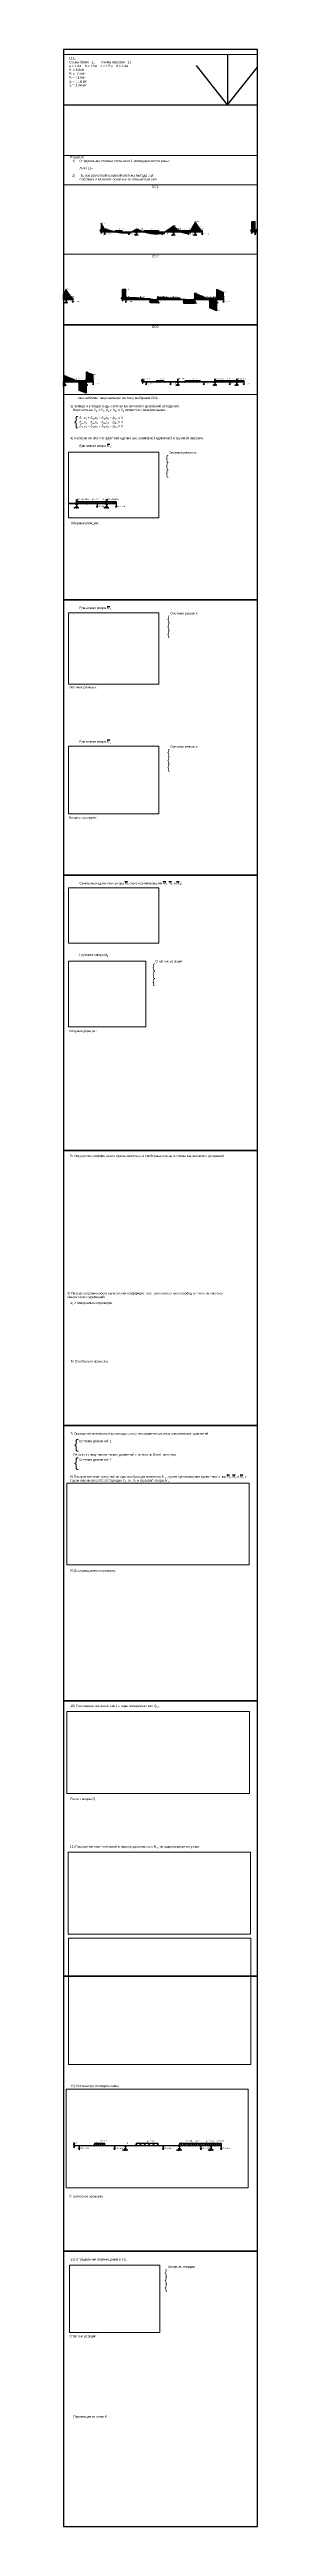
# Paper-space layout 'Шаблон (многопролетная балка)' of a CAD drawing. Header units: millimetres. Extents: x 365 to 575, y -2372 to 301.
# The model-space entities are those that its viewports show. They can reach past a viewport. Long polylines and large blocks are cut down to what shows.
import ezdxf

# ---------------------------------------------------------------- set-up
doc = ezdxf.new("R2010")
doc.units = ezdxf.units.MM
for name, color, linetype, plot in [('1.Главная рама', 7, 'Continuous', False), ('sf_M1', 7, 'Continuous', False), ('sf_M2', 7, 'Continuous', False), ('sf_M3', 7, 'Continuous', False), ('sf_Mk', 7, 'Continuous', False), ('sf_Mok', 7, 'Continuous', False), ('sf_Mp', 7, 'Continuous', False), ('sf_Ms', 7, 'Continuous', False), ('sf_N', 7, 'Continuous', False), ('sf_N вырезание узлов', 7, 'Continuous', False), ('sf_Q', 7, 'Continuous', False), ('Листы', 7, 'Continuous', False), ('мс_рама для статической проверки', 7, 'Continuous', False), ('ОС1', 7, 'Continuous', False), ('ОС2', 7, 'Continuous', False), ('ОС3', 7, 'Continuous', False)]:
    doc.layers.add(name, color=color, linetype=linetype, plot=plot)
for name, color, linetype in [('Loads', 7, 'Continuous'), ('sf_M1 нахождение опорных реакций', 7, 'Continuous'), ('sf_M1 расчет эпюры моментов', 7, 'Continuous'), ('sf_M2 нахождение опорных реакций', 7, 'Continuous'), ('sf_M2 расчет эпюры моментов', 7, 'Continuous'), ('sf_M3 нахождение опорных реакций', 7, 'Continuous'), ('sf_M3 расчет эпюры моментов', 7, 'Continuous'), ('sf_Mk нахождение опорных реакций', 7, 'Continuous'), ('sf_Mk расчет эпюры моментов', 7, 'Continuous'), ('sf_Mp нахождение опорных реакций', 7, 'Continuous'), ('sf_Mp расчет эпюры моментов', 7, 'Continuous'), ('Supports', 7, 'Continuous'), ('Деформационная проверка', 7, 'Continuous'), ('мс_определение ССН', 7, 'Continuous'), ('Определение коэффициентов при неизвестных', 7, 'Continuous'), ('Перемещение точки К', 7, 'Continuous'), ('Расчет эпюры Q', 7, 'Continuous'), ('Система уравнений 1', 7, 'Continuous'), ('Система уравнений 2', 7, 'Continuous'), ('Статическая проверка', 7, 'Continuous'), ('Столбцовая проверка', 7, 'Continuous'), ('Универсальная проверка', 7, 'Continuous'), ('Условие задачи', 7, 'Continuous')]:
    doc.layers.add(name, color=color, linetype=linetype)
doc.styles.get("Standard").update_dxf_attribs({"font": 'arial.ttf'})

# ---------------------------------------------------------------- blocks, each defined once
blk = doc.blocks.new('Жесткая заделка')
for points in [[(-0.1, 0.4), (0, 0.3)], [(-0.1, 0.3), (0, 0.2)], [(0, 0.34), (0, -0.34)], [(-0.1, 0.2), (0, 0.1)], [(-0.1, 0.1), (0, 0)], [(-0.1, 0), (0, -0.1)], [(-0.1, -0.1), (0, -0.2)], [(-0.1, -0.2), (0, -0.3)]]:
    blk.add_lwpolyline(points)
blk = doc.blocks.new('Подвижная опора')
for points in [[(-0.7, 0.4), (-0.6, 0.3)], [(-0.7, 0.3), (-0.6, 0.2)], [(-0.6, 0.34), (-0.6, -0.34)], [(-0.7, 0.2), (-0.6, 0.1)], [(-0.7, 0.1), (-0.6, 0)], [(-0.7, 0), (-0.6, -0.1)], [(-0.2, 0), (-0.4, 0)], [(-0.7, -0.1), (-0.6, -0.2)], [(-0.7, -0.2), (-0.6, -0.3)]]:
    blk.add_lwpolyline(points)
for centre in [(-0.5, 0), (-0.1, 0)]:
    blk.add_circle(centre, 0.1)
blk = doc.blocks.new('Сосредоточенная сила')
for points in [[(0, 0), (0.6, 0)], [(0.6, 0), (0.3662, 0.0619)], [(0.6, 0), (0.3662, -0.0619)]]:
    blk.add_lwpolyline(points)
blk = doc.blocks.new('Распределенная нагрузка')
for points in [[(0, 0.5), (-0.1169, 0.5309)], [(-0.3, 0.5), (0, 0.5)], [(-0.3, -0.5), (-0.3, 0.5)], [(0, 0.5), (-0.1169, 0.4691)], [(0, 0.3), (-0.1169, 0.3309)], [(-0.3, 0.3), (0, 0.3)], [(0, 0.3), (-0.1169, 0.2691)], [(0, 0.1), (-0.1169, 0.1309)], [(-0.3, 0.1), (0, 0.1)], [(0, 0.1), (-0.1169, 0.0691)], [(0, -0.1), (-0.1169, -0.0691)], [(-0.3, -0.1), (0, -0.1)], [(0, -0.1), (-0.1169, -0.1309)], [(0, -0.3), (-0.1169, -0.2691)], [(-0.3, -0.3), (0, -0.3)], [(0, -0.3), (-0.1169, -0.3309)], [(0, -0.5), (-0.1169, -0.4691)], [(-0.3, -0.5), (0, -0.5)], [(0, -0.5), (-0.1169, -0.5309)]]:
    blk.add_lwpolyline(points)
blk = doc.blocks.new('Сечение')
at = {"color": 1}
blk.add_lwpolyline([(-0.1, 0), (0.1, 0)], dxfattribs=at)
blk = doc.blocks.new('Момент (по часовой)')
for points in [[(0.2825, 0.2832), (0.2423, 0.3998)], [(0.2825, 0.2832), (0.1658, 0.3231)], [(0, 0), (-0.2825, 0.2832)]]:
    blk.add_lwpolyline(points)
blk.add_arc((0, 0), 0.4, 45.0651, 134.9349)

msp = doc.modelspace()

# ---------------------------------------------------------------- hatches: boundary and pattern name
at = {"layer": 'Штриховка 1'}
h = msp.add_hatch(dxfattribs=at)
h.set_pattern_fill('ANSI31', color=3, scale=0.05, angle=45)
h.paths.add_polyline_path([(48, 0), (49.4, 0), (49.4, 2), (49.386, 1.9729), (49.372, 1.9459), (49.358, 1.919), (49.344, 1.8921), (49.33, 1.8653), (49.316, 1.8386), (49.302, 1.812), (49.288, 1.7854), (49.274, 1.7589), (49.26, 1.7324), (49.246, 1.706), (49.232, 1.6797), (49.218, 1.6535), (49.204, 1.6273), (49.19, 1.6012), (49.176, 1.5752), (49.162, 1.5493), (49.148, 1.5234), (49.134, 1.4976), (49.12, 1.4718), (49.106, 1.4461), (49.092, 1.4205), (49.078, 1.395), (49.064, 1.3695), (49.05, 1.3441), (49.036, 1.3188), (49.022, 1.2935), (49.008, 1.2683), (48.994, 1.2432), (48.98, 1.2181), (48.966, 1.1931), (48.952, 1.1682), (48.938, 1.1434), (48.924, 1.1186), (48.91, 1.0939), (48.896, 1.0693), (48.882, 1.0447), (48.868, 1.0202), (48.854, 0.9958), (48.84, 0.9714), (48.826, 0.9471), (48.812, 0.9229), (48.798, 0.8987), (48.784, 0.8747), (48.77, 0.8506), (48.756, 0.8267), (48.742, 0.8028), (48.728, 0.779), (48.714, 0.7553), (48.7, 0.7316), (48.686, 0.708), (48.672, 0.6845), (48.658, 0.661), (48.644, 0.6376), (48.63, 0.6143), (48.616, 0.5911), (48.602, 0.5679), (48.588, 0.5448), (48.574, 0.5217), (48.56, 0.4988), (48.546, 0.4759), (48.532, 0.453), (48.518, 0.4303), (48.504, 0.4076), (48.49, 0.3849), (48.476, 0.3624), (48.462, 0.3399), (48.448, 0.3175), (48.434, 0.2951), (48.42, 0.2728), (48.406, 0.2506), (48.392, 0.2285), (48.378, 0.2064), (48.364, 0.1844), (48.35, 0.1625), (48.336, 0.1406), (48.322, 0.1188), (48.308, 0.0971), (48.294, 0.0755), (48.28, 0.0539), (48.266, 0.0324), (48.252, 0.0109), (48.238, -0.0105), (48.224, -0.0318), (48.21, -0.053), (48.196, -0.0742), (48.182, -0.0953), (48.168, -0.1163), (48.154, -0.1373), (48.14, -0.1581), (48.126, -0.179), (48.112, -0.1997), (48.098, -0.2204), (48.084, -0.241), (48.07, -0.2616), (48.056, -0.282), (48.042, -0.3024), (48.028, -0.3228), (48.014, -0.343), (48, -0.3632), (48, 0)])
h = msp.add_hatch(dxfattribs=at)
h.set_pattern_fill('ANSI31', color=3, scale=0.05, angle=45)
h.paths.add_polyline_path([(49.4, 0), (50.8, 0), (50.8, 0.0001), (50.786, 0.0167), (50.772, 0.0333), (50.758, 0.05), (50.744, 0.0668), (50.73, 0.0836), (50.716, 0.1005), (50.702, 0.1175), (50.688, 0.1346), (50.674, 0.1517), (50.66, 0.1689), (50.646, 0.1861), (50.632, 0.2035), (50.618, 0.2209), (50.604, 0.2383), (50.59, 0.2559), (50.576, 0.2735), (50.562, 0.2911), (50.548, 0.3089), (50.534, 0.3267), (50.52, 0.3446), (50.506, 0.3625), (50.492, 0.3805), (50.478, 0.3986), (50.464, 0.4168), (50.45, 0.435), (50.436, 0.4533), (50.422, 0.4717), (50.408, 0.4901), (50.394, 0.5086), (50.38, 0.5272), (50.366, 0.5459), (50.352, 0.5646), (50.338, 0.5833), (50.324, 0.6022), (50.31, 0.6211), (50.296, 0.6401), (50.282, 0.6592), (50.268, 0.6783), (50.254, 0.6975), (50.24, 0.7168), (50.226, 0.7361), (50.212, 0.7555), (50.198, 0.775), (50.184, 0.7946), (50.17, 0.8142), (50.156, 0.8339), (50.142, 0.8536), (50.128, 0.8734), (50.114, 0.8933), (50.1, 0.9133), (50.086, 0.9333), (50.072, 0.9534), (50.058, 0.9736), (50.044, 0.9939), (50.03, 1.0142), (50.016, 1.0345), (50.002, 1.055), (49.988, 1.0755), (49.974, 1.0961), (49.96, 1.1168), (49.946, 1.1375), (49.932, 1.1583), (49.918, 1.1791), (49.904, 1.2001), (49.89, 1.2211), (49.876, 1.2422), (49.862, 1.2633), (49.848, 1.2845), (49.834, 1.3058), (49.82, 1.3272), (49.806, 1.3486), (49.792, 1.3701), (49.778, 1.3916), (49.764, 1.4133), (49.75, 1.435), (49.736, 1.4567), (49.722, 1.4786), (49.708, 1.5005), (49.694, 1.5225), (49.68, 1.5445), (49.666, 1.5666), (49.652, 1.5888), (49.638, 1.6111), (49.624, 1.6334), (49.61, 1.6558), (49.596, 1.6782), (49.582, 1.7008), (49.568, 1.7234), (49.554, 1.746), (49.54, 1.7688), (49.526, 1.7916), (49.512, 1.8145), (49.498, 1.8374), (49.484, 1.8604), (49.47, 1.8835), (49.456, 1.9067), (49.442, 1.9299), (49.428, 1.9532), (49.414, 1.9766), (49.4, 2), (49.4, 0)])
h = msp.add_hatch(dxfattribs=at)
h.set_pattern_fill('ANSI31', color=3, scale=0.05, angle=45)
h.paths.add_polyline_path([(60.8, 0), (61.5, 0), (61.5, 1.9891), (60.8, 1.9891), (60.8, 0)])
h = msp.add_hatch(dxfattribs=at)
h.set_pattern_fill('ANSI31', color=3, scale=0.05, angle=45)
h.paths.add_polyline_path([(79.8, 0), (81.2, 0), (81.2, 1.3988), (79.8, 1.9863), (79.8, 0)])
h = msp.add_hatch(dxfattribs=at)
h.set_pattern_fill('ANSI31', color=3, scale=0.05, angle=45)
h.paths.add_polyline_path([(30.4, 0), (31.1, 0), (31.1, 0.5502), (30.4, 1.725), (30.4, 0)])
h = msp.add_hatch(dxfattribs=at)
h.set_pattern_fill('ANSI31', color=3, scale=0.05, angle=45)
h.paths.add_polyline_path([(75.4, 0), (76.9, 0), (76.9, 0.6015), (75.4, 1.2309), (75.4, 0)])
h = msp.add_hatch(dxfattribs=at)
h.set_pattern_fill('ANSI31', color=3, scale=0.05, angle=45)
h.paths.add_polyline_path([(42.75, 0), (45, 0), (45, 1.1603), (42.75, -0.4237), (42.75, 0)])
h = msp.add_hatch(dxfattribs=at)
h.set_pattern_fill('ANSI31', color=3, scale=0.05, angle=45)
h.paths.add_polyline_path([(45, 0), (46.5, 0), (46.5, 0), (46.485, 0.0077), (46.47, 0.0154), (46.455, 0.0232), (46.44, 0.0311), (46.425, 0.0391), (46.41, 0.0472), (46.395, 0.0553), (46.38, 0.0635), (46.365, 0.0718), (46.35, 0.0802), (46.335, 0.0886), (46.32, 0.0972), (46.305, 0.1058), (46.29, 0.1145), (46.275, 0.1233), (46.26, 0.1321), (46.245, 0.141), (46.23, 0.1501), (46.215, 0.1592), (46.2, 0.1683), (46.185, 0.1776), (46.17, 0.1869), (46.155, 0.1963), (46.14, 0.2058), (46.125, 0.2154), (46.11, 0.225), (46.095, 0.2348), (46.08, 0.2446), (46.065, 0.2545), (46.05, 0.2644), (46.035, 0.2745), (46.02, 0.2846), (46.005, 0.2948), (45.99, 0.3051), (45.975, 0.3155), (45.96, 0.3259), (45.945, 0.3365), (45.93, 0.3471), (45.915, 0.3578), (45.9, 0.3685), (45.885, 0.3794), (45.87, 0.3903), (45.855, 0.4013), (45.84, 0.4124), (45.825, 0.4235), (45.81, 0.4348), (45.795, 0.4461), (45.78, 0.4575), (45.765, 0.469), (45.75, 0.4806), (45.735, 0.4922), (45.72, 0.5039), (45.705, 0.5157), (45.69, 0.5276), (45.675, 0.5396), (45.66, 0.5516), (45.645, 0.5637), (45.63, 0.5759), (45.615, 0.5882), (45.6, 0.6006), (45.585, 0.613), (45.57, 0.6255), (45.555, 0.6381), (45.54, 0.6508), (45.525, 0.6636), (45.51, 0.6764), (45.495, 0.6893), (45.48, 0.7023), (45.465, 0.7154), (45.45, 0.7286), (45.435, 0.7418), (45.42, 0.7551), (45.405, 0.7685), (45.39, 0.782), (45.375, 0.7955), (45.36, 0.8092), (45.345, 0.8229), (45.33, 0.8367), (45.315, 0.8505), (45.3, 0.8645), (45.285, 0.8785), (45.27, 0.8926), (45.255, 0.9068), (45.24, 0.9211), (45.225, 0.9355), (45.21, 0.9499), (45.195, 0.9644), (45.18, 0.979), (45.165, 0.9937), (45.15, 1.0084), (45.135, 1.0232), (45.12, 1.0381), (45.105, 1.0531), (45.09, 1.0682), (45.075, 1.0833), (45.06, 1.0986), (45.045, 1.1139), (45.03, 1.1293), (45.015, 1.1447), (45, 1.1603), (45, 0)])
h = msp.add_hatch(dxfattribs=at)
h.set_pattern_fill('ANSI31', color=3, scale=0.05, angle=45)
h.paths.add_polyline_path([(76.9, 0), (78.4, 0), (78.4, -0.028), (76.9, 0.6015), (76.9, 0)])
h = msp.add_hatch(dxfattribs=at)
h.set_pattern_fill('ANSI31', color=3, scale=0.05, angle=45)
h.paths.add_polyline_path([(31.1, 0), (33.2, 0), (33.2, 0), (31.1, 0.55), (31.1, 0)])
h = msp.add_hatch(dxfattribs=at)
h.set_pattern_fill('ANSI31', color=3, scale=0.05, angle=45)
h.paths.add_polyline_path([(36, 0), (37.5, 0), (37.5, 0.5201), (36, -0.3515), (36, 0)])
h = msp.add_hatch(dxfattribs=at)
h.set_pattern_fill('ANSI31', color=3, scale=0.05, angle=45)
h.paths.add_polyline_path([(37.5, 0), (38.25, 0), (38.25, 0.2601), (37.5, 0.5202), (37.5, 0)])
h = msp.add_hatch(dxfattribs=at)
h.set_pattern_fill('ANSI31', color=3, scale=0.05, angle=45)
h.paths.add_polyline_path([(67.9, 0), (68.65, 0), (68.65, 0.4112), (67.9, 0.4112), (67.9, 0)])
h = msp.add_hatch(dxfattribs=at)
h.set_pattern_fill('ANSI31', color=3, scale=0.05, angle=45)
h.paths.add_polyline_path([(68.65, 0), (69.4, 0), (69.4, 0.4112), (68.65, 0.4112), (68.65, 0)])
h = msp.add_hatch(dxfattribs=at)
h.set_pattern_fill('ANSI31', color=3, scale=0.05, angle=45)
h.paths.add_polyline_path([(69.4, 0), (72.4, 0), (72.4, -0.0504), (69.4, 0.4112), (69.4, 0)])
h = msp.add_hatch(dxfattribs=at)
h.set_pattern_fill('ANSI31', color=3, scale=0.05, angle=45)
h.paths.add_polyline_path([(61.5, 0), (63.6, 0), (63.6, 0.3105), (61.5, 0.3105), (61.5, 0)])
h = msp.add_hatch(dxfattribs=at)
h.set_pattern_fill('ANSI31', color=3, scale=0.05, angle=45)
h.paths.add_polyline_path([(63.6, 0), (65, 0), (65, 0.0951), (63.6, 0.3105), (63.6, 0)])
h = msp.add_hatch(dxfattribs=at)
h.set_pattern_fill('ANSI31', color=3, scale=0.05, angle=45)
h.paths.add_polyline_path([(38.25, 0), (39, 0), (39, 0), (38.25, 0.2601), (38.25, 0)])
h = msp.add_hatch(dxfattribs=at)
h.set_pattern_fill('ANSI31', color=3, scale=0.05, angle=45)
h.paths.add_polyline_path([(65, 0), (66.4, 0), (66.4, 0.0951), (65, 0.0951), (65, 0)])
h = msp.add_hatch(dxfattribs=at)
h.set_pattern_fill('ANSI31', color=3, scale=0.05, angle=45)
h.paths.add_polyline_path([(33.2, 0), (34.6, 0), (34.6, -0.2394), (34.586, -0.2383), (34.572, -0.2371), (34.558, -0.2359), (34.544, -0.2347), (34.53, -0.2335), (34.516, -0.2322), (34.502, -0.2309), (34.488, -0.2296), (34.474, -0.2283), (34.46, -0.2269), (34.446, -0.2255), (34.432, -0.2241), (34.418, -0.2227), (34.404, -0.2212), (34.39, -0.2197), (34.376, -0.2182), (34.362, -0.2167), (34.348, -0.2151), (34.334, -0.2135), (34.32, -0.2119), (34.306, -0.2102), (34.292, -0.2086), (34.278, -0.2069), (34.264, -0.2052), (34.25, -0.2034), (34.236, -0.2016), (34.222, -0.1998), (34.208, -0.198), (34.194, -0.1962), (34.18, -0.1943), (34.166, -0.1924), (34.152, -0.1905), (34.138, -0.1885), (34.124, -0.1866), (34.11, -0.1846), (34.096, -0.1825), (34.082, -0.1805), (34.068, -0.1784), (34.054, -0.1763), (34.04, -0.1742), (34.026, -0.172), (34.012, -0.1699), (33.998, -0.1677), (33.984, -0.1654), (33.97, -0.1632), (33.956, -0.1609), (33.942, -0.1586), (33.928, -0.1563), (33.914, -0.1539), (33.9, -0.1515), (33.886, -0.1491), (33.872, -0.1467), (33.858, -0.1442), (33.844, -0.1417), (33.83, -0.1392), (33.816, -0.1367), (33.802, -0.1341), (33.788, -0.1316), (33.774, -0.1289), (33.76, -0.1263), (33.746, -0.1236), (33.732, -0.121), (33.718, -0.1182), (33.704, -0.1155), (33.69, -0.1127), (33.676, -0.11), (33.662, -0.1071), (33.648, -0.1043), (33.634, -0.1014), (33.62, -0.0985), (33.606, -0.0956), (33.592, -0.0927), (33.578, -0.0897), (33.564, -0.0867), (33.55, -0.0837), (33.536, -0.0807), (33.522, -0.0776), (33.508, -0.0745), (33.494, -0.0714), (33.48, -0.0682), (33.466, -0.0651), (33.452, -0.0619), (33.438, -0.0587), (33.424, -0.0554), (33.41, -0.0521), (33.396, -0.0488), (33.382, -0.0455), (33.368, -0.0422), (33.354, -0.0388), (33.34, -0.0354), (33.326, -0.032), (33.312, -0.0285), (33.298, -0.025), (33.284, -0.0215), (33.27, -0.018), (33.256, -0.0145), (33.242, -0.0109), (33.228, -0.0073), (33.214, -0.0037), (33.2, 0), (33.2, 0)])
h = msp.add_hatch(dxfattribs=at)
h.set_pattern_fill('ANSI31', color=3, scale=0.05, angle=45)
h.paths.add_polyline_path([(34.6, 0), (36, 0), (36, -0.3515), (34.6, -0.2394), (34.6, 0)])
h = msp.add_hatch(dxfattribs=at)
h.set_pattern_fill('ANSI31', color=3, scale=0.05, angle=45)
h.paths.add_polyline_path([(39, 0), (42, 0), (42, -0.4559), (41.97, -0.4571), (41.94, -0.4582), (41.91, -0.4592), (41.88, -0.4601), (41.85, -0.4609), (41.82, -0.4615), (41.79, -0.462), (41.76, -0.4625), (41.73, -0.4627), (41.7, -0.4629), (41.67, -0.463), (41.64, -0.4629), (41.61, -0.4627), (41.58, -0.4625), (41.55, -0.462), (41.52, -0.4615), (41.49, -0.4609), (41.46, -0.4601), (41.43, -0.4592), (41.4, -0.4582), (41.37, -0.4571), (41.34, -0.4559), (41.31, -0.4546), (41.28, -0.4531), (41.25, -0.4515), (41.22, -0.4498), (41.19, -0.448), (41.16, -0.4461), (41.13, -0.444), (41.1, -0.4419), (41.07, -0.4396), (41.04, -0.4372), (41.01, -0.4347), (40.98, -0.4321), (40.95, -0.4293), (40.92, -0.4264), (40.89, -0.4235), (40.86, -0.4204), (40.83, -0.4171), (40.8, -0.4138), (40.77, -0.4104), (40.74, -0.4068), (40.71, -0.4031), (40.68, -0.3993), (40.65, -0.3954), (40.62, -0.3914), (40.59, -0.3872), (40.56, -0.383), (40.53, -0.3786), (40.5, -0.3741), (40.47, -0.3695), (40.44, -0.3647), (40.41, -0.3599), (40.38, -0.3549), (40.35, -0.3498), (40.32, -0.3446), (40.29, -0.3393), (40.26, -0.3339), (40.23, -0.3283), (40.2, -0.3226), (40.17, -0.3168), (40.14, -0.3109), (40.11, -0.3049), (40.08, -0.2988), (40.05, -0.2925), (40.02, -0.2862), (39.99, -0.2797), (39.96, -0.2731), (39.93, -0.2663), (39.9, -0.2595), (39.87, -0.2526), (39.84, -0.2455), (39.81, -0.2383), (39.78, -0.231), (39.75, -0.2236), (39.72, -0.216), (39.69, -0.2084), (39.66, -0.2006), (39.63, -0.1927), (39.6, -0.1847), (39.57, -0.1766), (39.54, -0.1683), (39.51, -0.16), (39.48, -0.1515), (39.45, -0.1429), (39.42, -0.1342), (39.39, -0.1254), (39.36, -0.1164), (39.33, -0.1074), (39.3, -0.0982), (39.27, -0.0889), (39.24, -0.0795), (39.21, -0.07), (39.18, -0.0603), (39.15, -0.0506), (39.12, -0.0407), (39.09, -0.0307), (39.06, -0.0206), (39.03, -0.0103), (39, 0), (39, 0)])
h = msp.add_hatch(dxfattribs=at)
h.set_pattern_fill('ANSI31', color=3, scale=0.05, angle=45)
h.paths.add_polyline_path([(42, 0), (42.75, 0), (42.75, -0.4238), (42, -0.4559), (42, 0)])
h = msp.add_hatch(dxfattribs=at)
h.set_pattern_fill('ANSI31', color=3, scale=0.05, angle=45)
h.paths.add_polyline_path([(46.5, 0), (48, 0), (48, -0.3634), (47.985, -0.3637), (47.97, -0.3639), (47.955, -0.3641), (47.94, -0.3642), (47.925, -0.3641), (47.91, -0.3641), (47.895, -0.3639), (47.88, -0.3636), (47.865, -0.3633), (47.85, -0.3629), (47.835, -0.3624), (47.82, -0.3619), (47.805, -0.3612), (47.79, -0.3605), (47.775, -0.3597), (47.76, -0.3588), (47.745, -0.3578), (47.73, -0.3568), (47.715, -0.3557), (47.7, -0.3545), (47.685, -0.3532), (47.67, -0.3518), (47.655, -0.3504), (47.64, -0.3489), (47.625, -0.3473), (47.61, -0.3456), (47.595, -0.3438), (47.58, -0.342), (47.565, -0.3401), (47.55, -0.3381), (47.535, -0.336), (47.52, -0.3338), (47.505, -0.3316), (47.49, -0.3293), (47.475, -0.3269), (47.46, -0.3244), (47.445, -0.3218), (47.43, -0.3192), (47.415, -0.3165), (47.4, -0.3137), (47.385, -0.3108), (47.37, -0.3078), (47.355, -0.3048), (47.34, -0.3017), (47.325, -0.2985), (47.31, -0.2952), (47.295, -0.2919), (47.28, -0.2884), (47.265, -0.2849), (47.25, -0.2813), (47.235, -0.2776), (47.22, -0.2739), (47.205, -0.2701), (47.19, -0.2661), (47.175, -0.2622), (47.16, -0.2581), (47.145, -0.2539), (47.13, -0.2497), (47.115, -0.2454), (47.1, -0.241), (47.085, -0.2365), (47.07, -0.232), (47.055, -0.2273), (47.04, -0.2226), (47.025, -0.2178), (47.01, -0.213), (46.995, -0.208), (46.98, -0.203), (46.965, -0.1979), (46.95, -0.1927), (46.935, -0.1874), (46.92, -0.1821), (46.905, -0.1767), (46.89, -0.1712), (46.875, -0.1656), (46.86, -0.1599), (46.845, -0.1542), (46.83, -0.1483), (46.815, -0.1424), (46.8, -0.1364), (46.785, -0.1304), (46.77, -0.1242), (46.755, -0.118), (46.74, -0.1117), (46.725, -0.1053), (46.71, -0.0989), (46.695, -0.0923), (46.68, -0.0857), (46.665, -0.079), (46.65, -0.0722), (46.635, -0.0653), (46.62, -0.0584), (46.605, -0.0514), (46.59, -0.0443), (46.575, -0.0371), (46.56, -0.0298), (46.545, -0.0225), (46.53, -0.0151), (46.515, -0.0076), (46.5, 0), (46.5, 0)])
h = msp.add_hatch(dxfattribs=at)
h.set_pattern_fill('ANSI31', color=3, scale=0.05, angle=45)
h.paths.add_polyline_path([(66.4, 0), (67.9, 0), (67.9, -0.6882), (66.4, -0.6882), (66.4, 0)])
h = msp.add_hatch(dxfattribs=at)
h.set_pattern_fill('ANSI31', color=3, scale=0.05, angle=45)
h.paths.add_polyline_path([(72.4, 0), (73.15, 0), (73.15, -0.0504), (72.4, -0.0504), (72.4, 0)])
h = msp.add_hatch(dxfattribs=at)
h.set_pattern_fill('ANSI31', color=3, scale=0.05, angle=45)
h.paths.add_polyline_path([(73.15, 0), (75.4, 0), (75.4, -0.8337), (73.15, -0.8337), (73.15, 0)])
h = msp.add_hatch(dxfattribs=at)
h.set_pattern_fill('ANSI31', color=3, scale=0.05, angle=45)
h.paths.add_polyline_path([(78.4, 0), (79.8, 0), (79.8, -2.294), (78.4, -1.7065), (78.4, 0)])
h = msp.add_hatch(dxfattribs=at)
h.set_pattern_fill('ANSI31', color=3, scale=0.05, angle=45)
h.paths.add_polyline_path([(91.2, 0), (91.9, 0), (91.9, 0), (91.2, 0), (91.2, 0)])
h = msp.add_hatch(dxfattribs=at)
h.set_pattern_fill('ANSI31', color=3, scale=0.05, angle=45)
h.paths.add_polyline_path([(91.9, 0), (94, 0), (94, 0), (91.9, 0), (91.9, 0)])
h = msp.add_hatch(dxfattribs=at)
h.set_pattern_fill('ANSI31', color=3, scale=0.05, angle=45)
h.paths.add_polyline_path([(94, 0), (95.4, 0), (95.4, 0), (94, 0), (94, 0)])
h = msp.add_hatch(dxfattribs=at)
h.set_pattern_fill('ANSI31', color=3, scale=0.05, angle=45)
h.paths.add_polyline_path([(95.4, 0), (96.8, 0), (96.8, 0), (95.4, 0), (95.4, 0)])
h = msp.add_hatch(dxfattribs=at)
h.set_pattern_fill('ANSI31', color=3, scale=0.05, angle=45)
h.paths.add_polyline_path([(96.8, 0), (98.3, 0), (98.3, 0), (96.8, 0), (96.8, 0)])
h = msp.add_hatch(dxfattribs=at)
h.set_pattern_fill('ANSI31', color=3, scale=0.05, angle=45)
h.paths.add_polyline_path([(98.3, 0), (99.05, 0), (99.05, 0), (98.3, 0), (98.3, 0)])
h = msp.add_hatch(dxfattribs=at)
h.set_pattern_fill('ANSI31', color=3, scale=0.05, angle=45)
h.paths.add_polyline_path([(99.05, 0), (99.8, 0), (99.8, 0), (99.05, 0), (99.05, 0)])
h = msp.add_hatch(dxfattribs=at)
h.set_pattern_fill('ANSI31', color=3, scale=0.05, angle=45)
h.paths.add_polyline_path([(99.8, 0), (102.8, 0), (102.8, 0), (99.8, 0), (99.8, 0)])
h = msp.add_hatch(dxfattribs=at)
h.set_pattern_fill('ANSI31', color=3, scale=0.05, angle=45)
h.paths.add_polyline_path([(102.8, 0), (103.55, 0), (103.55, 0), (102.8, 0), (102.8, 0)])
h = msp.add_hatch(dxfattribs=at)
h.set_pattern_fill('ANSI31', color=3, scale=0.05, angle=45)
h.paths.add_polyline_path([(103.55, 0), (105.8, 0), (105.8, 0), (103.55, 0), (103.55, 0)])
h = msp.add_hatch(dxfattribs=at)
h.set_pattern_fill('ANSI31', color=3, scale=0.05, angle=45)
h.paths.add_polyline_path([(105.8, 0), (107.3, 0), (107.3, 0), (105.8, 0), (105.8, 0)])
h = msp.add_hatch(dxfattribs=at)
h.set_pattern_fill('ANSI31', color=3, scale=0.05, angle=45)
h.paths.add_polyline_path([(107.3, 0), (108.8, 0), (108.8, 0), (107.3, 0), (107.3, 0)])
h = msp.add_hatch(dxfattribs=at)
h.set_pattern_fill('ANSI31', color=3, scale=0.05, angle=45)
h.paths.add_polyline_path([(108.8, 0), (110.2, 0), (110.2, 0), (108.8, 0), (108.8, 0)])
h = msp.add_hatch(dxfattribs=at)
h.set_pattern_fill('ANSI31', color=3, scale=0.05, angle=45)
h.paths.add_polyline_path([(110.2, 0), (111.6, 0), (111.6, 0), (110.2, 0), (110.2, 0)])

# ---------------------------------------------------------------- linework, layer by layer
at = {"layer": 'diagram M', "color": 6, "linetype": 'CONTINUOUS'}
for points in [[(48, 0), (49.4, 0), (49.4, 2), (49.386, 1.9729), (49.372, 1.9459), (49.358, 1.919), (49.344, 1.8921), (49.33, 1.8653), (49.316, 1.8386), (49.302, 1.812), (49.288, 1.7854), (49.274, 1.7589), (49.26, 1.7324), (49.246, 1.706), (49.232, 1.6797), (49.218, 1.6535), (49.204, 1.6273), (49.19, 1.6012), (49.176, 1.5752), (49.162, 1.5493), (49.148, 1.5234), (49.134, 1.4976), (49.12, 1.4718), (49.106, 1.4461), (49.092, 1.4205), (49.078, 1.395), (49.064, 1.3695), (49.05, 1.3441), (49.036, 1.3188), (49.022, 1.2935), (49.008, 1.2683), (48.994, 1.2432), (48.98, 1.2181), (48.966, 1.1931), (48.952, 1.1682), (48.938, 1.1434), (48.924, 1.1186), (48.91, 1.0939), (48.896, 1.0693), (48.882, 1.0447), (48.868, 1.0202), (48.854, 0.9958), (48.84, 0.9714), (48.826, 0.9471), (48.812, 0.9229), (48.798, 0.8987), (48.784, 0.8747), (48.77, 0.8506), (48.756, 0.8267), (48.742, 0.8028), (48.728, 0.779), (48.714, 0.7553), (48.7, 0.7316), (48.686, 0.708), (48.672, 0.6845), (48.658, 0.661), (48.644, 0.6376), (48.63, 0.6143), (48.616, 0.5911), (48.602, 0.5679), (48.588, 0.5448), (48.574, 0.5217), (48.56, 0.4988), (48.546, 0.4759), (48.532, 0.453), (48.518, 0.4303), (48.504, 0.4076), (48.49, 0.3849), (48.476, 0.3624), (48.462, 0.3399), (48.448, 0.3175), (48.434, 0.2951), (48.42, 0.2728), (48.406, 0.2506), (48.392, 0.2285), (48.378, 0.2064), (48.364, 0.1844), (48.35, 0.1625), (48.336, 0.1406), (48.322, 0.1188), (48.308, 0.0971), (48.294, 0.0755), (48.28, 0.0539), (48.266, 0.0324), (48.252, 0.0109), (48.238, -0.0105), (48.224, -0.0318), (48.21, -0.053), (48.196, -0.0742), (48.182, -0.0953), (48.168, -0.1163), (48.154, -0.1373), (48.14, -0.1581), (48.126, -0.179), (48.112, -0.1997), (48.098, -0.2204), (48.084, -0.241), (48.07, -0.2616), (48.056, -0.282), (48.042, -0.3024), (48.028, -0.3228), (48.014, -0.343), (48, -0.3632), (48, 0)], [(49.4, 0), (50.8, 0), (50.8, 0.0001), (50.786, 0.0167), (50.772, 0.0333), (50.758, 0.05), (50.744, 0.0668), (50.73, 0.0836), (50.716, 0.1005), (50.702, 0.1175), (50.688, 0.1346), (50.674, 0.1517), (50.66, 0.1689), (50.646, 0.1861), (50.632, 0.2035), (50.618, 0.2209), (50.604, 0.2383), (50.59, 0.2559), (50.576, 0.2735), (50.562, 0.2911), (50.548, 0.3089), (50.534, 0.3267), (50.52, 0.3446), (50.506, 0.3625), (50.492, 0.3805), (50.478, 0.3986), (50.464, 0.4168), (50.45, 0.435), (50.436, 0.4533), (50.422, 0.4717), (50.408, 0.4901), (50.394, 0.5086), (50.38, 0.5272), (50.366, 0.5459), (50.352, 0.5646), (50.338, 0.5833), (50.324, 0.6022), (50.31, 0.6211), (50.296, 0.6401), (50.282, 0.6592), (50.268, 0.6783), (50.254, 0.6975), (50.24, 0.7168), (50.226, 0.7361), (50.212, 0.7555), (50.198, 0.775), (50.184, 0.7946), (50.17, 0.8142), (50.156, 0.8339), (50.142, 0.8536), (50.128, 0.8734), (50.114, 0.8933), (50.1, 0.9133), (50.086, 0.9333), (50.072, 0.9534), (50.058, 0.9736), (50.044, 0.9939), (50.03, 1.0142), (50.016, 1.0345), (50.002, 1.055), (49.988, 1.0755), (49.974, 1.0961), (49.96, 1.1168), (49.946, 1.1375), (49.932, 1.1583), (49.918, 1.1791), (49.904, 1.2001), (49.89, 1.2211), (49.876, 1.2422), (49.862, 1.2633), (49.848, 1.2845), (49.834, 1.3058), (49.82, 1.3272), (49.806, 1.3486), (49.792, 1.3701), (49.778, 1.3916), (49.764, 1.4133), (49.75, 1.435), (49.736, 1.4567), (49.722, 1.4786), (49.708, 1.5005), (49.694, 1.5225), (49.68, 1.5445), (49.666, 1.5666), (49.652, 1.5888), (49.638, 1.6111), (49.624, 1.6334), (49.61, 1.6558), (49.596, 1.6782), (49.582, 1.7008), (49.568, 1.7234), (49.554, 1.746), (49.54, 1.7688), (49.526, 1.7916), (49.512, 1.8145), (49.498, 1.8374), (49.484, 1.8604), (49.47, 1.8835), (49.456, 1.9067), (49.442, 1.9299), (49.428, 1.9532), (49.414, 1.9766), (49.4, 2), (49.4, 0)], [(60.8, 0), (61.5, 0), (61.5, 1.9891), (60.8, 1.9891), (60.8, 0)], [(79.8, 0), (81.2, 0), (81.2, 1.3988), (79.8, 1.9863), (79.8, 0)], [(30.4, 0), (31.1, 0), (31.1, 0.5502), (30.4, 1.725), (30.4, 0)], [(75.4, 0), (76.9, 0), (76.9, 0.6015), (75.4, 1.2309), (75.4, 0)], [(42.75, 0), (45, 0), (45, 1.1603), (42.75, -0.4237), (42.75, 0)], [(45, 0), (46.5, 0), (46.5, 0), (46.485, 0.0077), (46.47, 0.0154), (46.455, 0.0232), (46.44, 0.0311), (46.425, 0.0391), (46.41, 0.0472), (46.395, 0.0553), (46.38, 0.0635), (46.365, 0.0718), (46.35, 0.0802), (46.335, 0.0886), (46.32, 0.0972), (46.305, 0.1058), (46.29, 0.1145), (46.275, 0.1233), (46.26, 0.1321), (46.245, 0.141), (46.23, 0.1501), (46.215, 0.1592), (46.2, 0.1683), (46.185, 0.1776), (46.17, 0.1869), (46.155, 0.1963), (46.14, 0.2058), (46.125, 0.2154), (46.11, 0.225), (46.095, 0.2348), (46.08, 0.2446), (46.065, 0.2545), (46.05, 0.2644), (46.035, 0.2745), (46.02, 0.2846), (46.005, 0.2948), (45.99, 0.3051), (45.975, 0.3155), (45.96, 0.3259), (45.945, 0.3365), (45.93, 0.3471), (45.915, 0.3578), (45.9, 0.3685), (45.885, 0.3794), (45.87, 0.3903), (45.855, 0.4013), (45.84, 0.4124), (45.825, 0.4235), (45.81, 0.4348), (45.795, 0.4461), (45.78, 0.4575), (45.765, 0.469), (45.75, 0.4806), (45.735, 0.4922), (45.72, 0.5039), (45.705, 0.5157), (45.69, 0.5276), (45.675, 0.5396), (45.66, 0.5516), (45.645, 0.5637), (45.63, 0.5759), (45.615, 0.5882), (45.6, 0.6006), (45.585, 0.613), (45.57, 0.6255), (45.555, 0.6381), (45.54, 0.6508), (45.525, 0.6636), (45.51, 0.6764), (45.495, 0.6893), (45.48, 0.7023), (45.465, 0.7154), (45.45, 0.7286), (45.435, 0.7418), (45.42, 0.7551), (45.405, 0.7685), (45.39, 0.782), (45.375, 0.7955), (45.36, 0.8092), (45.345, 0.8229), (45.33, 0.8367), (45.315, 0.8505), (45.3, 0.8645), (45.285, 0.8785), (45.27, 0.8926), (45.255, 0.9068), (45.24, 0.9211), (45.225, 0.9355), (45.21, 0.9499), (45.195, 0.9644), (45.18, 0.979), (45.165, 0.9937), (45.15, 1.0084), (45.135, 1.0232), (45.12, 1.0381), (45.105, 1.0531), (45.09, 1.0682), (45.075, 1.0833), (45.06, 1.0986), (45.045, 1.1139), (45.03, 1.1293), (45.015, 1.1447), (45, 1.1603), (45, 0)], [(76.9, 0), (78.4, 0), (78.4, -0.028), (76.9, 0.6015), (76.9, 0)], [(31.1, 0), (33.2, 0), (33.2, 0), (31.1, 0.55), (31.1, 0)], [(36, 0), (37.5, 0), (37.5, 0.5201), (36, -0.3515), (36, 0)], [(37.5, 0), (38.25, 0), (38.25, 0.2601), (37.5, 0.5202), (37.5, 0)], [(67.9, 0), (68.65, 0), (68.65, 0.4112), (67.9, 0.4112), (67.9, 0)], [(68.65, 0), (69.4, 0), (69.4, 0.4112), (68.65, 0.4112), (68.65, 0)], [(69.4, 0), (72.4, 0), (72.4, -0.0504), (69.4, 0.4112), (69.4, 0)], [(61.5, 0), (63.6, 0), (63.6, 0.3105), (61.5, 0.3105), (61.5, 0)], [(63.6, 0), (65, 0), (65, 0.0951), (63.6, 0.3105), (63.6, 0)], [(38.25, 0), (39, 0), (39, 0), (38.25, 0.2601), (38.25, 0)], [(65, 0), (66.4, 0), (66.4, 0.0951), (65, 0.0951), (65, 0)], [(33.2, 0), (34.6, 0), (34.6, -0.2394), (34.586, -0.2383), (34.572, -0.2371), (34.558, -0.2359), (34.544, -0.2347), (34.53, -0.2335), (34.516, -0.2322), (34.502, -0.2309), (34.488, -0.2296), (34.474, -0.2283), (34.46, -0.2269), (34.446, -0.2255), (34.432, -0.2241), (34.418, -0.2227), (34.404, -0.2212), (34.39, -0.2197), (34.376, -0.2182), (34.362, -0.2167), (34.348, -0.2151), (34.334, -0.2135), (34.32, -0.2119), (34.306, -0.2102), (34.292, -0.2086), (34.278, -0.2069), (34.264, -0.2052), (34.25, -0.2034), (34.236, -0.2016), (34.222, -0.1998), (34.208, -0.198), (34.194, -0.1962), (34.18, -0.1943), (34.166, -0.1924), (34.152, -0.1905), (34.138, -0.1885), (34.124, -0.1866), (34.11, -0.1846), (34.096, -0.1825), (34.082, -0.1805), (34.068, -0.1784), (34.054, -0.1763), (34.04, -0.1742), (34.026, -0.172), (34.012, -0.1699), (33.998, -0.1677), (33.984, -0.1654), (33.97, -0.1632), (33.956, -0.1609), (33.942, -0.1586), (33.928, -0.1563), (33.914, -0.1539), (33.9, -0.1515), (33.886, -0.1491), (33.872, -0.1467), (33.858, -0.1442), (33.844, -0.1417), (33.83, -0.1392), (33.816, -0.1367), (33.802, -0.1341), (33.788, -0.1316), (33.774, -0.1289), (33.76, -0.1263), (33.746, -0.1236), (33.732, -0.121), (33.718, -0.1182), (33.704, -0.1155), (33.69, -0.1127), (33.676, -0.11), (33.662, -0.1071), (33.648, -0.1043), (33.634, -0.1014), (33.62, -0.0985), (33.606, -0.0956), (33.592, -0.0927), (33.578, -0.0897), (33.564, -0.0867), (33.55, -0.0837), (33.536, -0.0807), (33.522, -0.0776), (33.508, -0.0745), (33.494, -0.0714), (33.48, -0.0682), (33.466, -0.0651), (33.452, -0.0619), (33.438, -0.0587), (33.424, -0.0554), (33.41, -0.0521), (33.396, -0.0488), (33.382, -0.0455), (33.368, -0.0422), (33.354, -0.0388), (33.34, -0.0354), (33.326, -0.032), (33.312, -0.0285), (33.298, -0.025), (33.284, -0.0215), (33.27, -0.018), (33.256, -0.0145), (33.242, -0.0109), (33.228, -0.0073), (33.214, -0.0037), (33.2, 0), (33.2, 0)], [(34.6, 0), (36, 0), (36, -0.3515), (34.6, -0.2394), (34.6, 0)], [(39, 0), (42, 0), (42, -0.4559), (41.97, -0.4571), (41.94, -0.4582), (41.91, -0.4592), (41.88, -0.4601), (41.85, -0.4609), (41.82, -0.4615), (41.79, -0.462), (41.76, -0.4625), (41.73, -0.4627), (41.7, -0.4629), (41.67, -0.463), (41.64, -0.4629), (41.61, -0.4627), (41.58, -0.4625), (41.55, -0.462), (41.52, -0.4615), (41.49, -0.4609), (41.46, -0.4601), (41.43, -0.4592), (41.4, -0.4582), (41.37, -0.4571), (41.34, -0.4559), (41.31, -0.4546), (41.28, -0.4531), (41.25, -0.4515), (41.22, -0.4498), (41.19, -0.448), (41.16, -0.4461), (41.13, -0.444), (41.1, -0.4419), (41.07, -0.4396), (41.04, -0.4372), (41.01, -0.4347), (40.98, -0.4321), (40.95, -0.4293), (40.92, -0.4264), (40.89, -0.4235), (40.86, -0.4204), (40.83, -0.4171), (40.8, -0.4138), (40.77, -0.4104), (40.74, -0.4068), (40.71, -0.4031), (40.68, -0.3993), (40.65, -0.3954), (40.62, -0.3914), (40.59, -0.3872), (40.56, -0.383), (40.53, -0.3786), (40.5, -0.3741), (40.47, -0.3695), (40.44, -0.3647), (40.41, -0.3599), (40.38, -0.3549), (40.35, -0.3498), (40.32, -0.3446), (40.29, -0.3393), (40.26, -0.3339), (40.23, -0.3283), (40.2, -0.3226), (40.17, -0.3168), (40.14, -0.3109), (40.11, -0.3049), (40.08, -0.2988), (40.05, -0.2925), (40.02, -0.2862), (39.99, -0.2797), (39.96, -0.2731), (39.93, -0.2663), (39.9, -0.2595), (39.87, -0.2526), (39.84, -0.2455), (39.81, -0.2383), (39.78, -0.231), (39.75, -0.2236), (39.72, -0.216), (39.69, -0.2084), (39.66, -0.2006), (39.63, -0.1927), (39.6, -0.1847), (39.57, -0.1766), (39.54, -0.1683), (39.51, -0.16), (39.48, -0.1515), (39.45, -0.1429), (39.42, -0.1342), (39.39, -0.1254), (39.36, -0.1164), (39.33, -0.1074), (39.3, -0.0982), (39.27, -0.0889), (39.24, -0.0795), (39.21, -0.07), (39.18, -0.0603), (39.15, -0.0506), (39.12, -0.0407), (39.09, -0.0307), (39.06, -0.0206), (39.03, -0.0103), (39, 0), (39, 0)], [(42, 0), (42.75, 0), (42.75, -0.4238), (42, -0.4559), (42, 0)], [(46.5, 0), (48, 0), (48, -0.3634), (47.985, -0.3637), (47.97, -0.3639), (47.955, -0.3641), (47.94, -0.3642), (47.925, -0.3641), (47.91, -0.3641), (47.895, -0.3639), (47.88, -0.3636), (47.865, -0.3633), (47.85, -0.3629), (47.835, -0.3624), (47.82, -0.3619), (47.805, -0.3612), (47.79, -0.3605), (47.775, -0.3597), (47.76, -0.3588), (47.745, -0.3578), (47.73, -0.3568), (47.715, -0.3557), (47.7, -0.3545), (47.685, -0.3532), (47.67, -0.3518), (47.655, -0.3504), (47.64, -0.3489), (47.625, -0.3473), (47.61, -0.3456), (47.595, -0.3438), (47.58, -0.342), (47.565, -0.3401), (47.55, -0.3381), (47.535, -0.336), (47.52, -0.3338), (47.505, -0.3316), (47.49, -0.3293), (47.475, -0.3269), (47.46, -0.3244), (47.445, -0.3218), (47.43, -0.3192), (47.415, -0.3165), (47.4, -0.3137), (47.385, -0.3108), (47.37, -0.3078), (47.355, -0.3048), (47.34, -0.3017), (47.325, -0.2985), (47.31, -0.2952), (47.295, -0.2919), (47.28, -0.2884), (47.265, -0.2849), (47.25, -0.2813), (47.235, -0.2776), (47.22, -0.2739), (47.205, -0.2701), (47.19, -0.2661), (47.175, -0.2622), (47.16, -0.2581), (47.145, -0.2539), (47.13, -0.2497), (47.115, -0.2454), (47.1, -0.241), (47.085, -0.2365), (47.07, -0.232), (47.055, -0.2273), (47.04, -0.2226), (47.025, -0.2178), (47.01, -0.213), (46.995, -0.208), (46.98, -0.203), (46.965, -0.1979), (46.95, -0.1927), (46.935, -0.1874), (46.92, -0.1821), (46.905, -0.1767), (46.89, -0.1712), (46.875, -0.1656), (46.86, -0.1599), (46.845, -0.1542), (46.83, -0.1483), (46.815, -0.1424), (46.8, -0.1364), (46.785, -0.1304), (46.77, -0.1242), (46.755, -0.118), (46.74, -0.1117), (46.725, -0.1053), (46.71, -0.0989), (46.695, -0.0923), (46.68, -0.0857), (46.665, -0.079), (46.65, -0.0722), (46.635, -0.0653), (46.62, -0.0584), (46.605, -0.0514), (46.59, -0.0443), (46.575, -0.0371), (46.56, -0.0298), (46.545, -0.0225), (46.53, -0.0151), (46.515, -0.0076), (46.5, 0), (46.5, 0)], [(66.4, 0), (67.9, 0), (67.9, -0.6882), (66.4, -0.6882), (66.4, 0)], [(72.4, 0), (73.15, 0), (73.15, -0.0504), (72.4, -0.0504), (72.4, 0)], [(73.15, 0), (75.4, 0), (75.4, -0.8337), (73.15, -0.8337), (73.15, 0)], [(78.4, 0), (79.8, 0), (79.8, -2.294), (78.4, -1.7065), (78.4, 0)], [(91.2, 0), (91.9, 0), (91.9, 0), (91.2, 0), (91.2, 0)], [(91.9, 0), (94, 0), (94, 0), (91.9, 0), (91.9, 0)], [(94, 0), (95.4, 0), (95.4, 0), (94, 0), (94, 0)], [(95.4, 0), (96.8, 0), (96.8, 0), (95.4, 0), (95.4, 0)], [(96.8, 0), (98.3, 0), (98.3, 0), (96.8, 0), (96.8, 0)], [(98.3, 0), (99.05, 0), (99.05, 0), (98.3, 0), (98.3, 0)], [(99.05, 0), (99.8, 0), (99.8, 0), (99.05, 0), (99.05, 0)], [(99.8, 0), (102.8, 0), (102.8, 0), (99.8, 0), (99.8, 0)], [(102.8, 0), (103.55, 0), (103.55, 0), (102.8, 0), (102.8, 0)], [(103.55, 0), (105.8, 0), (105.8, 0), (103.55, 0), (103.55, 0)], [(105.8, 0), (107.3, 0), (107.3, 0), (105.8, 0), (105.8, 0)], [(107.3, 0), (108.8, 0), (108.8, 0), (107.3, 0), (107.3, 0)], [(108.8, 0), (110.2, 0), (110.2, 0), (108.8, 0), (108.8, 0)], [(110.2, 0), (111.6, 0), (111.6, 0), (110.2, 0), (110.2, 0)]]:
    msp.add_lwpolyline(points, close=True, dxfattribs=at)
at = {"layer": 'HINGE', "lineweight": 30}
for centre in [(2.8, 0), (2.8, 0), (8.6, 0), (8.6, 0), (16.1, 0), (16.1, 0), (33.2, 0), (39, 0), (46.5, 0), (63.6, 0), (69.4, 0), (76.9, 0), (94, 0), (99.8, 0), (107.3, 0)]:
    msp.add_circle(centre, 0.1, dxfattribs=at)
at = {"layer": 'Rod', "lineweight": 30}
for p, q in [((0, 0), (0.7, 0)), ((0.7, 0), (2.8, 0)), ((2.8, 0), (4.2, 0)), ((4.2, 0), (5.6, 0)), ((5.6, 0), (7.1, 0)), ((7.1, 0), (7.85, 0)), ((7.85, 0), (8.6, 0)), ((8.6, 0), (11.6, 0)), ((11.6, 0), (12.35, 0)), ((12.35, 0), (14.6, 0)), ((14.6, 0), (16.1, 0)), ((16.1, 0), (17.6, 0)), ((17.6, 0), (19, 0)), ((19, 0), (20.4, 0)), ((30.4, 0), (31.1, 0)), ((31.1, 0), (33.2, 0)), ((33.2, 0), (34.6, 0)), ((34.6, 0), (36, 0)), ((36, 0), (37.5, 0)), ((37.5, 0), (38.25, 0)), ((38.25, 0), (39, 0)), ((39, 0), (42, 0)), ((42, 0), (42.75, 0)), ((42.75, 0), (45, 0)), ((45, 0), (46.5, 0)), ((46.5, 0), (48, 0)), ((48, 0), (49.4, 0)), ((49.4, 0), (50.8, 0)), ((60.8, 0), (61.5, 0)), ((61.5, 0), (63.6, 0)), ((63.6, 0), (65, 0)), ((65, 0), (66.4, 0)), ((66.4, 0), (67.9, 0)), ((67.9, 0), (68.65, 0)), ((68.65, 0), (69.4, 0)), ((69.4, 0), (72.4, 0)), ((72.4, 0), (73.15, 0)), ((73.15, 0), (75.4, 0)), ((75.4, 0), (76.9, 0)), ((76.9, 0), (78.4, 0)), ((78.4, 0), (79.8, 0)), ((79.8, 0), (81.2, 0)), ((91.2, 0), (91.9, 0)), ((91.9, 0), (94, 0)), ((94, 0), (95.4, 0)), ((95.4, 0), (96.8, 0)), ((96.8, 0), (98.3, 0)), ((98.3, 0), (99.05, 0)), ((99.05, 0), (99.8, 0)), ((99.8, 0), (102.8, 0)), ((102.8, 0), (103.55, 0)), ((103.55, 0), (105.8, 0)), ((105.8, 0), (107.3, 0)), ((107.3, 0), (108.8, 0)), ((108.8, 0), (110.2, 0)), ((110.2, 0), (111.6, 0))]:
    msp.add_line(p, q, dxfattribs=at)

# ---------------------------------------------------------------- block references
at = {"layer": 'Loads'}
for p, rotation in [((30.4, 0), 90), ((37.5, 0), 90), ((45, 0), 90), ((49.4, 0), 90), ((60.8, 0), 90), ((67.9, 0), 90), ((75.4, 0), 90), ((79.8, 0), 90), ((91.2, 0), 90), ((98.3, 0), 90), ((105.8, 0), 90), ((110.2, 0), 90), ((0.7, 0), 270), ((5.6, 0), 270), ((12.35, 0), 270), ((17.6, 0), 270), ((20.4, 0), 270), ((31.1, 0), 270), ((36, 0), 270), ((42.75, 0), 270), ((48, 0), 270), ((50.8, 0), 270), ((61.5, 0), 270), ((66.4, 0), 270), ((73.15, 0), 270), ((78.4, 0), 270), ((81.2, 0), 270), ((91.9, 0), 270), ((96.8, 0), 270), ((103.55, 0), 270), ((108.8, 0), 270), ((111.6, 0), 270)]:
    msp.add_blockref('Сосредоточенная сила', p, dxfattribs=dict(at, rotation=rotation))
for name, p in [('Момент (по часовой)', (30.4, 0)), ('Момент (по часовой)', (60.8, 0)), ('Момент (по часовой)', (91.2, 0)), ('Сосредоточенная сила', (30.4, 0)), ('Сосредоточенная сила', (60.8, 0)), ('Сосредоточенная сила', (91.2, 0))]:
    msp.add_blockref(name, p, dxfattribs=at)
at = {"layer": 'Loads', "rotation": 270}
for p, yscale in [((3.5, 0), 1.4), ((10.1, 0), 3), ((15.35, 0), 1.5), ((16.85, 0), 1.5), ((18.3, 0), 1.4), ((19.7, 0), 1.4), ((33.9, 0), 1.4), ((40.5, 0), 3), ((45.75, 0), 1.5), ((47.25, 0), 1.5), ((48.7, 0), 1.4), ((50.1, 0), 1.4), ((64.3, 0), 1.4), ((70.9, 0), 3), ((76.15, 0), 1.5), ((77.65, 0), 1.5), ((79.1, 0), 1.4), ((80.5, 0), 1.4), ((94.7, 0), 1.4), ((101.3, 0), 3), ((106.55, 0), 1.5), ((108.05, 0), 1.5), ((109.5, 0), 1.4), ((110.9, 0), 1.4)]:
    msp.add_blockref('Распределенная нагрузка', p, dxfattribs=dict(at, yscale=yscale))
at = {"layer": 'SECTIONS', "rotation": 90}
for p in [(30.6, 0), (30.9, 0), (31.3, 0), (33, 0), (33.4, 0), (33.9, 0), (34.4, 0), (34.8, 0), (35.8, 0), (36.2, 0), (37.3, 0), (37.7, 0), (38.05, 0), (38.45, 0), (38.8, 0), (39.2, 0), (40.5, 0), (41.8, 0), (42.2, 0), (42.55, 0), (42.95, 0), (44.8, 0), (45.2, 0), (45.75, 0), (46.3, 0), (46.7, 0), (47.25, 0), (47.8, 0), (48.2, 0), (48.7, 0), (49.2, 0), (49.6, 0), (50.1, 0), (50.6, 0), (61, 0), (61.3, 0), (61.7, 0), (63.4, 0), (63.8, 0), (64.3, 0), (64.8, 0), (65.2, 0), (66.2, 0), (66.6, 0), (67.7, 0), (68.1, 0), (68.45, 0), (68.85, 0), (69.2, 0), (69.6, 0), (70.9, 0), (72.2, 0), (72.6, 0), (72.95, 0), (73.35, 0), (75.2, 0), (75.6, 0), (76.15, 0), (76.7, 0), (77.1, 0), (77.65, 0), (78.2, 0), (78.6, 0), (79.1, 0), (79.6, 0), (80, 0), (80.5, 0), (81, 0), (91.4, 0), (91.7, 0), (92.1, 0), (93.8, 0), (94.2, 0), (94.7, 0), (95.2, 0), (95.6, 0), (96.6, 0), (97, 0), (98.1, 0), (98.5, 0), (98.85, 0), (99.25, 0), (99.6, 0), (100, 0), (101.3, 0), (102.6, 0), (103, 0), (103.35, 0), (103.75, 0), (105.6, 0), (106, 0), (106.55, 0), (107.1, 0), (107.5, 0), (108.05, 0), (108.6, 0), (109, 0), (109.5, 0), (110, 0), (110.4, 0), (110.9, 0), (111.4, 0)]:
    msp.add_blockref('Сечение', p, dxfattribs=at)
at = {"layer": 'Supports'}
for p in [(0, 0), (30.4, 0), (60.8, 0), (91.2, 0)]:
    msp.add_blockref('Жесткая заделка', p, dxfattribs=at)
at = {"layer": 'Supports', "rotation": 90}
for p in [(7.1, 0), (14.6, 0), (19, 0), (37.5, 0), (45, 0), (49.4, 0), (67.9, 0), (75.4, 0), (79.8, 0), (98.3, 0), (105.8, 0), (110.2, 0)]:
    msp.add_blockref('Подвижная опора', p, dxfattribs=at)

# ---------------------------------------------------------------- texts
at = {"layer": 'diagram M', "color": 6}
for s, p in [('16.94', (49.4, 2.0002)), ('16.94', (49.4, 2.0002)), ('14.61', (30.4, 1.7251)), ('9.83', (45, 1.1607)), ('9.83', (45, 1.1607)), ('7.74', (50.1, 0.9139)), ('6.2', (48.7, 0.7321)), ('4.66', (31.1, 0.5502)), ('4.66', (31.1, 0.5502)), ('4.41', (37.5, 0.5207)), ('4.41', (37.5, 0.5207)), ('4.07', (45.75, 0.4806)), ('2.2', (38.25, 0.2598)), ('2.2', (38.25, 0.2598)), ('1.28', (33.9, -0.1511)), ('2.03', (34.6, -0.2397)), ('2.03', (34.6, -0.2397)), ('2.38', (47.25, -0.281)), ('2.98', (36, -0.3519)), ('2.98', (36, -0.3519)), ('3.17', (40.5, -0.3743)), ('3.59', (42.75, -0.4239)), ('3.59', (42.75, -0.4239)), ('3.08', (48, -0.3637)), ('3.08', (48, -0.3637)), ('3.86', (42, -0.4558)), ('3.86', (42, -0.4558))]:
    msp.add_text(s, height=0.2, dxfattribs=at).set_placement(p)
at = {"layer": 'diagram Q', "color": 6}
for s, p in [('14.22', (60.8, 1.9891)), ('14.22', (61.5, 1.9891)), ('14.2', (79.8, 1.9863)), ('10.0', (81.2, 1.3988)), ('8.8', (75.4, 1.2309)), ('4.3', (76.9, 0.6015)), ('4.3', (76.9, 0.6015)), ('2.94', (67.9, 0.4112)), ('2.94', (68.65, 0.4112)), ('2.94', (68.65, 0.4112)), ('2.94', (69.4, 0.4112)), ('2.94', (69.4, 0.4112)), ('2.22', (61.5, 0.3105)), ('2.22', (63.6, 0.3105)), ('2.22', (63.6, 0.3105)), ('0.68', (65, 0.0951)), ('0.68', (65, 0.0951)), ('0.68', (66.4, 0.0951)), ('-0.36', (72.4, -0.0504)), ('-0.36', (72.4, -0.0504)), ('-0.36', (73.15, -0.0504)), ('-0.2', (78.4, -0.028)), ('-4.92', (66.4, -0.6882)), ('-4.92', (67.9, -0.6882)), ('-5.96', (73.15, -0.8337)), ('-5.96', (75.4, -0.8337)), ('-12.2', (78.4, -1.7065)), ('-16.4', (79.8, -2.294))]:
    msp.add_text(s, height=0.2, dxfattribs=at).set_placement(p)
at = {"layer": 'Loads'}
for s, p in [('q1 = 1.1', (3.5, 0.5)), ('q1 = 1.1', (10.1, 0.5)), ('q2 = 3.0', (15.35, 0.5)), ('q2 = 3.0', (16.85, 0.5)), ('q2 = 3.0', (18.3, 0.5)), ('q2 = 3.0', (19.7, 0.5)), ('YA = 14.22', (30.5, 0.5)), ('q1 = 1.1', (33.9, 0.5)), ('RB = 7.86', (37.6, 0.5)), ('q1 = 1.1', (40.5, 0.5)), ('RC = 14.76', (45.1, 0.5)), ('q2 = 3.0', (45.75, 0.5)), ('q2 = 3.0', (47.25, 0.5)), ('q2 = 3.0', (48.7, 0.5)), ('RD = 30.6', (49.5, 0.5)), ('q2 = 3.0', (50.1, 0.5)), ('YA = 14.22', (60.9, 0.5)), ('q1 = 1.1', (64.3, 0.5)), ('RB = 7.86', (68, 0.5)), ('q1 = 1.1', (70.9, 0.5)), ('RC = 14.76', (75.5, 0.5)), ('q2 = 3.0', (76.15, 0.5)), ('q2 = 3.0', (77.65, 0.5)), ('q2 = 3.0', (79.1, 0.5)), ('RD = 30.6', (79.9, 0.5)), ('q2 = 3.0', (80.5, 0.5)), ('YA = 14.22', (91.3, 0.5)), ('q1 = 1.1', (94.7, 0.5)), ('RB = 7.86', (98.4, 0.5)), ('q1 = 1.1', (101.3, 0.5)), ('RC = 14.76', (105.9, 0.5)), ('q2 = 3.0', (106.55, 0.5)), ('q2 = 3.0', (108.05, 0.5)), ('q2 = 3.0', (109.5, 0.5)), ('RD = 30.6', (110.3, 0.5)), ('q2 = 3.0', (110.9, 0.5)), ('MA = -14.61', (30.5, -0.1)), ('XA = 0.0', (31.1, -0.1)), ('MA = -14.61', (60.9, -0.1)), ('XA = 0.0', (61.5, -0.1)), ('MA = -14.61', (91.3, -0.1)), ('XA = 0.0', (91.9, -0.1)), ('P3 = 12.0', (0.8, -0.5)), ('P1 = 5.6', (5.7, -0.5)), ('P1 = 5.6', (12.45, -0.5)), ('P3 = 12.0', (17.7, -0.5)), ('P2 = 10.0', (20.5, -0.5)), ('P3 = 12.0', (31.2, -0.5)), ('P1 = 5.6', (36.1, -0.5)), ('P1 = 5.6', (42.85, -0.5)), ('P3 = 12.0', (48.1, -0.5)), ('P2 = 10.0', (50.9, -0.5)), ('P3 = 12.0', (61.6, -0.5)), ('P1 = 5.6', (66.5, -0.5)), ('P1 = 5.6', (73.25, -0.5)), ('P3 = 12.0', (78.5, -0.5)), ('P2 = 10.0', (81.3, -0.5)), ('P3 = 12.0', (92, -0.5)), ('P1 = 5.6', (96.9, -0.5)), ('P1 = 5.6', (103.65, -0.5)), ('P3 = 12.0', (108.9, -0.5)), ('P2 = 10.0', (111.7, -0.5))]:
    msp.add_text(s, height=0.2, dxfattribs=at).set_placement(p)
at = {"layer": 'Node'}
for s, p in [('A', (0.2, 0.2)), ('E', (3, 0.2)), ('B', (7.3, 0.2)), ('T', (8.8, 0.2)), ('C', (14.8, 0.2)), ('S', (16.3, 0.2)), ('D', (19.2, 0.2))]:
    msp.add_text(s, height=0.2, dxfattribs=at).set_placement(p)
at = {"layer": 'SECTIONS', "color": 1}
for s, p in [('1', (30.6, 0)), ('2', (30.9, 0)), ('3', (31.3, 0)), ('4', (33, 0)), ('5', (33.4, 0)), ('6', (33.9, 0)), ('7', (34.4, 0)), ('8', (34.8, 0)), ('9', (35.8, 0)), ('10', (36.2, 0)), ('11', (37.3, 0)), ('12', (37.7, 0)), ('13', (38.05, 0)), ('14', (38.45, 0)), ('15', (38.8, 0)), ('16', (39.2, 0)), ('17', (40.5, 0)), ('18', (41.8, 0)), ('19', (42.2, 0)), ('20', (42.55, 0)), ('21', (42.95, 0)), ('22', (44.8, 0)), ('23', (45.2, 0)), ('24', (45.75, 0)), ('25', (46.3, 0)), ('26', (46.7, 0)), ('27', (47.25, 0)), ('28', (47.8, 0)), ('29', (48.2, 0)), ('30', (48.7, 0)), ('31', (49.2, 0)), ('32', (49.6, 0)), ('33', (50.1, 0)), ('34', (50.6, 0)), ('1', (61, 0)), ('2', (61.3, 0)), ('3', (61.7, 0)), ('4', (63.4, 0)), ('5', (63.8, 0)), ('6', (64.3, 0)), ('7', (64.8, 0)), ('8', (65.2, 0)), ('9', (66.2, 0)), ('10', (66.6, 0)), ('11', (67.7, 0)), ('12', (68.1, 0)), ('13', (68.45, 0)), ('14', (68.85, 0)), ('15', (69.2, 0)), ('16', (69.6, 0)), ('17', (70.9, 0)), ('18', (72.2, 0)), ('19', (72.6, 0)), ('20', (72.95, 0)), ('21', (73.35, 0)), ('22', (75.2, 0)), ('23', (75.6, 0)), ('24', (76.15, 0)), ('25', (76.7, 0)), ('26', (77.1, 0)), ('27', (77.65, 0)), ('28', (78.2, 0)), ('29', (78.6, 0)), ('30', (79.1, 0)), ('31', (79.6, 0)), ('32', (80, 0)), ('33', (80.5, 0)), ('34', (81, 0)), ('1', (91.4, 0)), ('2', (91.7, 0)), ('3', (92.1, 0)), ('4', (93.8, 0)), ('5', (94.2, 0)), ('6', (94.7, 0)), ('7', (95.2, 0)), ('8', (95.6, 0)), ('9', (96.6, 0)), ('10', (97, 0)), ('11', (98.1, 0)), ('12', (98.5, 0)), ('13', (98.85, 0)), ('14', (99.25, 0)), ('15', (99.6, 0)), ('16', (100, 0)), ('17', (101.3, 0)), ('18', (102.6, 0)), ('19', (103, 0)), ('20', (103.35, 0)), ('21', (103.75, 0)), ('22', (105.6, 0)), ('23', (106, 0)), ('24', (106.55, 0)), ('25', (107.1, 0)), ('26', (107.5, 0)), ('27', (108.05, 0)), ('28', (108.6, 0)), ('29', (109, 0)), ('30', (109.5, 0)), ('31', (110, 0)), ('32', (110.4, 0)), ('33', (110.9, 0)), ('34', (111.4, 0))]:
    msp.add_text(s, height=0.1, dxfattribs=at).set_placement(p)

psp = doc.layouts.new('Шаблон (многопролетная балка)')

# ---------------------------------------------------------------- linework, layer by layer
at = {"layer": 'Листы', "color": 2}
for points in [[(364.8, 3.6), (574.8, 3.6), (574.8, 300.6), (364.8, 300.6)], [(364.8, -293.4), (574.8, -293.4), (574.8, 3.6), (364.8, 3.6)], [(364.8, -590.4), (574.8, -590.4), (574.8, -293.4), (364.8, -293.4)], [(364.8, -887.4), (574.8, -887.4), (574.8, -590.4), (364.8, -590.4)], [(364.8, -1184.4), (574.8, -1184.4), (574.8, -887.4), (364.8, -887.4)], [(364.8, -1481.4), (574.8, -1481.4), (574.8, -1184.4), (364.8, -1184.4)], [(364.8, -1778.4), (574.8, -1778.4), (574.8, -1481.4), (364.8, -1481.4)], [(364.8, -2075.4), (574.8, -2075.4), (574.8, -1778.4), (364.8, -1778.4)], [(364.8, -2372.4), (574.8, -2372.4), (574.8, -2075.4), (364.8, -2075.4)]]:
    psp.add_lwpolyline(points, close=True, dxfattribs=at)

# ---------------------------------------------------------------- texts
at = {"attachment_point": 1}
for s, width, insert, char_height in [('Решение:\\P\\pi-7.5,l10,t10;1)^IОпределение степени статической неопределимости рамы:', 170.425, (372.1, 185.8), 2.5), ('  2)      Выбор расчетной основной системы метода сил:\\P^IСоставим 3 варианта основных систем метода сил', 170.425, (372.1, 166), 2.5), ('  ОС1', 170.425, (458.5, 153.8), 2.5), ('  ОС2', 170.425, (458.5, 78.7), 2.5), ('  ОС3', 170.425, (458.5, 2.6), 2.5), ('^IКак наиболее рациональную систему выбираем ОС1.', 170.425, (370.1, -74.1), 2.5), ('\\A1;\\{', 170.425, (376.3, -95.3), 10), ('\\A1;4) Построение эпюр от действия единичных, суммарной единичной и грузовой нагрузки.\\P\\P^IЕдиничная эпюра {\\OМ\\H0.7x;\\o\\S^ 1;}', 170.425, (372.1, -117.4), 2.5), ('\\A1;\\{', 170.425, (475.6, -137.3), 6), ('\\A1;\\{', 170.425, (475.6, -145.4), 6), ('\\A1;\\{', 170.425, (475.6, -153.6), 6), ('\\A1;^IЕдиничная эпюра {\\OМ\\H0.7x;\\o\\S^ 2;}', 170.425, (372.1, -300.8), 2.5), ('\\A1;\\{', 170.425, (477.1, -310.5), 6), ('\\A1;\\{', 170.425, (477.1, -318.7), 6), ('\\A1;\\{', 170.425, (477.1, -326.8), 6), ('\\A1;^IЕдиничная эпюра {\\OМ\\H0.7x;\\o\\S^ 3;}', 170.425, (372.1, -445), 2.5), ('\\A1;\\{', 170.425, (477.1, -454.5), 6), ('\\A1;\\{', 170.425, (477.1, -462.7), 6), ('\\A1;\\{', 170.425, (477.1, -470.8), 6), ('\\A1;^IСуммарная единичная эпюра {\\OМ\\H0.7x;\\o\\S^ s;} (путем суммирования {\\OМ\\H0.7x;\\o\\S^ 1;}, {\\OМ\\H0.7x;\\o\\S^ 2;} и {\\OМ\\H0.7x;\\o\\S^ 3;})', 170.425, (372.1, -597.8), 2.5), ('\\A1;^IГрузовая эпюра М{\\H0.7x;\\S^ p;}', 170.425, (372.1, -675), 2.5), ('\\A1;\\{', 170.425, (461.1, -686), 6), ('\\A1;\\{', 170.425, (461.1, -694.2), 6), ('\\A1;\\{', 170.425, (461.1, -702.3), 6), ('\\A1;6) Проверка правильности вычисления коэффициентов при неизвестных и свободных членов системы канонических уравнений.', 170.425, (369, -1040.2), 2.5), ('\\A1;7) Определение неизвестных метода сил путем решения системы канонических уравнений.', 170.425, (372.1, -1191.7), 2.5), ('\\A1;\\{', 170.425, (376.3, -1199.4), 10), ('\\A1;Решив систему канонических уравнений с помощью Excel, получим:', 170.425, (375.5, -1214.4), 2.5), ('\\A1;\\{', 170.425, (376.3, -1219.2), 10), ('\\A1;8) Построение окончательной эпюры изгибающих моментов M{\\H0.7x;\\S^ ок;}, путем суммирования единичных эпюр {\\OМ\\H0.7x;\\o\\S^ 1;\\H1.42857x;, \\OМ\\H0.7x;\\o\\S^ 2;\\H1.42857x; и \\OМ\\H0.7x;\\o\\S^ 3;\\H1.42857x; с перемножением соответствующих X\\H0.7x;\\S^ 1;\\H1.42857x;, X\\H0.7x;\\S^ 2;\\H1.42857x;, X\\H0.7x;\\S^ 3;\\H1.42857x; и грузовой эпюры }M{\\H0.7x;\\S^ p;}.', 199.044, (371.8, -1238.1), 2.5), ('\\A1;10) Построение окончательной эпюры поперечных сил Q{\\H0.7x;\\S^ ок;}.', 199.044, (372.1, -1485.6), 2.5), ('\\A1;11) Построение окончательной эпюры продольных сил N{\\H0.7x;\\S^ ок;} методом вырезания узлов.', 199.044, (371.7, -1637.4), 2.5), ('\\A1;12) Статическая проверка рамы.', 199.044, (372.1, -1895.8), 2.5), ('\\A1;13) Определение перемещения в т.К.', 199.044, (372.1, -2082.9), 2.5), ('\\A1;\\{', 170.425, (474.3, -2095.1), 6), ('\\A1;\\{', 170.425, (474.3, -2103.2), 6), ('\\A1;\\{', 170.425, (474.3, -2111.4), 6)]:
    psp.add_mtext_dynamic_manual_height_columns(s, width=width, gutter_width=12.5, heights=[0], dxfattribs=dict(at, insert=insert, char_height=char_height))
at = {"color": 1, "insert": (372.1, -82.9), "char_height": 2.5, "attachment_point": 1}
psp.add_mtext_dynamic_manual_height_columns('\\A1;3) Запишем в общем виде систему канонических уравнений метода сил.\\P   Неизвестные X{\\H0.7x;\\S^ 1;} и X{\\H0.7x;\\S^ 5;}, X{\\H0.7x;\\S^ 2;} и X{\\H0.7x;\\S^ 4;}, и X{\\H0.7x;\\S^ 3;} являются симметричными.\\P\\P^I{\\H1.08333x;δ\\H0.64616x;\\S^ 11;}x{\\H0.7x;\\S^ 1;} {\\H1.00001x;+ \\H1.08332x;δ\\H0.65x;\\S^ 12;\\H1.42013x;x\\H0.7x;\\S^ 2;\\H1.42857x; + \\H1.08332x;δ\\H0.65x;\\S^ 13;\\H1.42013x;x\\H0.7x;\\S^ 3;\\H1.42858x; + \\H1.08332x;Δ\\H0.65x;\\S^ 1p;\\H1.42014x; = 0\\P\\H1.08332x;^Iδ\\H0.65x;\\S^ 21;\\H1.42012x;x\\H0.7x;\\S^ 1;\\H1.42857x; \\H1.00001x;+ \\H1.08332x;δ\\H0.65x;\\S^ 22;\\H1.42013x;x\\H0.7x;\\S^ 2;\\H1.42857x; + \\H1.08332x;δ\\H0.65x;\\S^ 23;\\H1.42013x;x\\H0.7x;\\S^ 3;\\H1.42858x; + \\H1.08332x;Δ\\H0.65x;\\S^ 2p;\\H1.42014x; = 0\\P\\H1.08332x;^Iδ\\H0.65x;\\S^ 31;\\H1.42012x;x\\H0.7x;\\S^ 1;\\H1.42857x; \\H1.00001x;+ \\H1.08332x;δ\\H0.65x;\\S^ 32;\\H1.42013x;x\\H0.7x;\\S^ 2;\\H1.42857x; + \\H1.08332x;δ\\H0.65x;\\S^ 33;\\H1.42013x;x\\H0.7x;\\S^ 3;\\H1.42858x; + \\H1.08332x;Δ\\H0.65x;\\S^ 1p;\\H1.42014x; = 0}', width=170.425, gutter_width=12.5, heights=[0], dxfattribs=at)
at = {"layer": 'sf_M1 нахождение опорных реакций', "insert": (479, -133.1), "char_height": 2.5, "attachment_point": 1}
psp.add_mtext_dynamic_manual_height_columns('\\A1;Опорные реакции:', width=95.869, gutter_width=12.5, heights=[0], dxfattribs=at)
at = {"layer": 'sf_M1 расчет эпюры моментов', "insert": (372.8, -209.1), "char_height": 2.5, "attachment_point": 1}
psp.add_mtext_dynamic_manual_height_columns('\\A1;Опорные реакции:', width=195.869, gutter_width=12.5, heights=[0], dxfattribs=at)
at = {"layer": 'sf_M2 нахождение опорных реакций', "insert": (480.4, -306.4), "char_height": 2.5, "attachment_point": 1}
psp.add_mtext_dynamic_manual_height_columns('\\A1;Опорные реакции:', width=94.408, gutter_width=12.5, heights=[0], dxfattribs=at)
at = {"layer": 'sf_M2 расчет эпюры моментов', "insert": (370.7, -386.4), "char_height": 2.5, "attachment_point": 1}
psp.add_mtext_dynamic_manual_height_columns('\\A1;Опорные реакции:', width=195.869, gutter_width=12.5, heights=[0], dxfattribs=at)
at = {"layer": 'sf_M3 нахождение опорных реакций', "insert": (480.4, -450.4), "char_height": 2.5, "attachment_point": 1}
psp.add_mtext_dynamic_manual_height_columns('\\A1;Опорные реакции:', width=94.408, gutter_width=12.5, heights=[0], dxfattribs=at)
at = {"layer": 'sf_M3 расчет эпюры моментов', "insert": (370.5, -526.9), "char_height": 2.5, "attachment_point": 1}
psp.add_mtext_dynamic_manual_height_columns('\\A1;Опорные реакции:', width=195.869, gutter_width=12.5, heights=[0], dxfattribs=at)
at = {"layer": 'sf_Mk нахождение опорных реакций', "insert": (477.6, -2090.8), "char_height": 2.5, "attachment_point": 1}
psp.add_mtext_dynamic_manual_height_columns('\\A1;Опорные реакции:', width=97.253, gutter_width=12.5, heights=[0], dxfattribs=at)
at = {"layer": 'sf_Mk расчет эпюры моментов', "insert": (371.3, -2165.7), "char_height": 2.5, "attachment_point": 1}
psp.add_mtext_dynamic_manual_height_columns('\\A1;Опорные реакции:', width=195.869, gutter_width=12.5, heights=[0], dxfattribs=at)
at = {"layer": 'sf_Mp нахождение опорных реакций', "insert": (464.4, -681.9), "char_height": 2.5, "attachment_point": 1}
psp.add_mtext_dynamic_manual_height_columns('\\A1;Опорные реакции:', width=110.403, gutter_width=12.5, heights=[0], dxfattribs=at)
at = {"layer": 'sf_Mp расчет эпюры моментов', "insert": (370.6, -757.3), "char_height": 2.5, "attachment_point": 1}
psp.add_mtext_dynamic_manual_height_columns('\\A1;Опорные реакции:', width=195.869, gutter_width=12.5, heights=[0], dxfattribs=at)
at = {"layer": 'Деформационная проверка', "insert": (371.8, -1339.5), "char_height": 2.5, "attachment_point": 1}
psp.add_mtext_dynamic_manual_height_columns('\\A1;9) Деформационная проверка.', width=199.044, gutter_width=12.5, heights=[0], dxfattribs=at)
at = {"layer": 'мс_определение ССН', "insert": (372.1, 178.1), "char_height": 2.5, "attachment_point": 1}
psp.add_mtext_dynamic_manual_height_columns('\\P^IЛ=3К-Ш=', width=170.425, gutter_width=12.5, heights=[0], dxfattribs=at)
at = {"layer": 'Определение коэффициентов при неизвестных', "insert": (372.1, -892.1), "char_height": 2.5, "attachment_point": 1}
psp.add_mtext_dynamic_manual_height_columns('\\A1;5) Определим коэффициенты при неизвестных и свободные члены системы канонических уравнений', width=202.742, gutter_width=12.5, heights=[0], dxfattribs=at)
at = {"layer": 'Перемещение точки К', "insert": (375.5, -2252.5), "char_height": 2.5, "attachment_point": 1}
psp.add_mtext_dynamic_manual_height_columns('\\A1;Перемещение точки К', width=199.333, gutter_width=12.5, heights=[0], dxfattribs=at)
at = {"layer": 'Расчет эпюры Q', "insert": (372.3, -1585.9), "char_height": 2.5, "attachment_point": 1}
psp.add_mtext_dynamic_manual_height_columns('\\A1;Расчет эпюры Q', width=195.869, gutter_width=12.5, heights=[0], dxfattribs=at)
at = {"layer": 'Система уравнений 1', "insert": (381.5, -1199.8), "char_height": 2.5, "attachment_point": 1}
psp.add_mtext_dynamic_manual_height_columns('\\A1;Система уравнений 1', width=190.425, gutter_width=12.5, heights=[0], dxfattribs=at)
at = {"layer": 'Система уравнений 2', "insert": (381.5, -1219.9), "char_height": 2.5, "attachment_point": 1}
psp.add_mtext_dynamic_manual_height_columns('\\A1;Система уравнений 2', width=190.425, gutter_width=12.5, heights=[0], dxfattribs=at)
at = {"layer": 'Статическая проверка', "insert": (371.1, -2014.7), "char_height": 2.5, "attachment_point": 1}
psp.add_mtext_dynamic_manual_height_columns('\\A1;Статическая проверка', width=197.873, gutter_width=12.5, heights=[0], dxfattribs=at)
at = {"layer": 'Столбцовая проверка', "insert": (372.8, -1113.6), "char_height": 2.5, "attachment_point": 1}
psp.add_mtext_dynamic_manual_height_columns('\\A1;б) Столбцовая проверка', width=202.073, gutter_width=12.5, heights=[0], dxfattribs=at)
at = {"layer": 'Универсальная проверка', "insert": (372.4, -1050.6), "char_height": 2.5, "attachment_point": 1}
psp.add_mtext_dynamic_manual_height_columns('\\A1;а) Универсальная проверка', width=202.447, gutter_width=12.5, heights=[0], dxfattribs=at)
at = {"layer": 'Условие задачи', "insert": (370.8, 292.5), "char_height": 2.5, "attachment_point": 1}
psp.add_mtext_dynamic_manual_height_columns('1111\\PСхема балки - 11       Схема нагрузки - 11\\Pa = 1.4м    b = 1.5м    c = 1.5м    d = 1.4м\\PP\\H0.5x;1\\H2.0x; = 5.6кН\\PP\\H0.5x;2\\H2.0x; = 10.0кН\\PP\\H0.5x;3\\H2.0x; = 12.0кН\\Pq\\H0.5x;1\\H2.0x; = 1.1кН/м\\Pq\\H0.5x;2\\H2.0x; = 3.0кН/м', width=73.033, gutter_width=12.5, heights=[0], dxfattribs=at)

# ---------------------------------------------------------------- viewports
at = {"layer": '1.Главная рама'}
psp.add_viewport(center=(469.8, 240.8), size=(210, 108.844), view_center_point=(10.2, 0), view_height=0.3, status=16, dxfattribs=at)
at = {"layer": 'sf_M1'}
psp.add_viewport(center=(419.2, -169.3), size=(97.8, 70.676), view_center_point=(111.2398, 2.7093), view_height=9.573045, status=4, dxfattribs=at)
at = {"layer": 'sf_M2'}
psp.add_viewport(center=(419.2, -345.7), size=(97.8, 76.996), view_center_point=(130.7977, 2.7859), view_height=10.429141, status=5, dxfattribs=at)
at = {"layer": 'sf_M3'}
psp.add_viewport(center=(419.2, -487.7), size=(97.8, 72.726), view_center_point=(151.4085, 2.7784), view_height=9.85079, status=6, dxfattribs=at)
at = {"layer": 'sf_Mk'}
psp.add_viewport(center=(420.2, -2126.7), size=(97.8, 72.57), view_center_point=(245.3223, 2.8039), view_height=9.82956, status=14, dxfattribs=at)
at = {"layer": 'sf_Mok'}
psp.add_viewport(center=(467.2, -1290.6), size=(197.6, 88.413), view_center_point=(216.7865, 3.2876), view_height=10.111259, status=9, dxfattribs=at)
at = {"layer": 'sf_Mp'}
psp.add_viewport(center=(412.1, -718.6), size=(83.5, 71.154), view_center_point=(189.2641, 2.9712), view_height=9.63773, status=8, dxfattribs=at)
at = {"layer": 'sf_Ms'}
psp.add_viewport(center=(419.2, -633.9), size=(97.8, 59.518), view_center_point=(169.3973, 3.469), view_height=8.061766, status=7, dxfattribs=at)
at = {"layer": 'sf_N'}
psp.add_viewport(center=(468.6, -1689), size=(197.6, 88.413), view_center_point=(216.8639, 2.4534), view_height=10.11126, status=13, dxfattribs=at)
at = {"layer": 'sf_N вырезание узлов'}
psp.add_viewport(center=(468.9, -1805.8), size=(197.6, 136.268), view_center_point=(217.7525, 4.3924), view_height=15.584196, status=15, dxfattribs=at)
at = {"layer": 'sf_Q'}
psp.add_viewport(center=(467.4, -1537.3), size=(197.6, 88.413), view_center_point=(216.8267, 1.9895), view_height=10.11126, status=12, dxfattribs=at)
at = {"layer": 'мс_рама для статической проверки'}
psp.add_viewport(center=(466.3, -1953.7), size=(196.9, 106.274), view_center_point=(11.5254, 0.9505), view_height=13.630837, status=10, dxfattribs=at)
at = {"layer": 'ОС1'}
psp.add_viewport(center=(469.8, 117.1), size=(210, 74.679), view_center_point=(42.3661, 2.4665), view_height=13.923764, dxfattribs=at)
at = {"layer": 'ОС2'}
psp.add_viewport(center=(469.8, 41.7), size=(210, 76.183), view_center_point=(68.4602, 2.0021), view_height=14.204233, status=3, dxfattribs=at)
at = {"layer": 'ОС3'}
psp.add_viewport(center=(469.8, -34), size=(210, 75.185), view_center_point=(94.7939, 4.4837), view_height=14.01811, status=11, dxfattribs=at)

doc.saveas('drawing.dxf')
